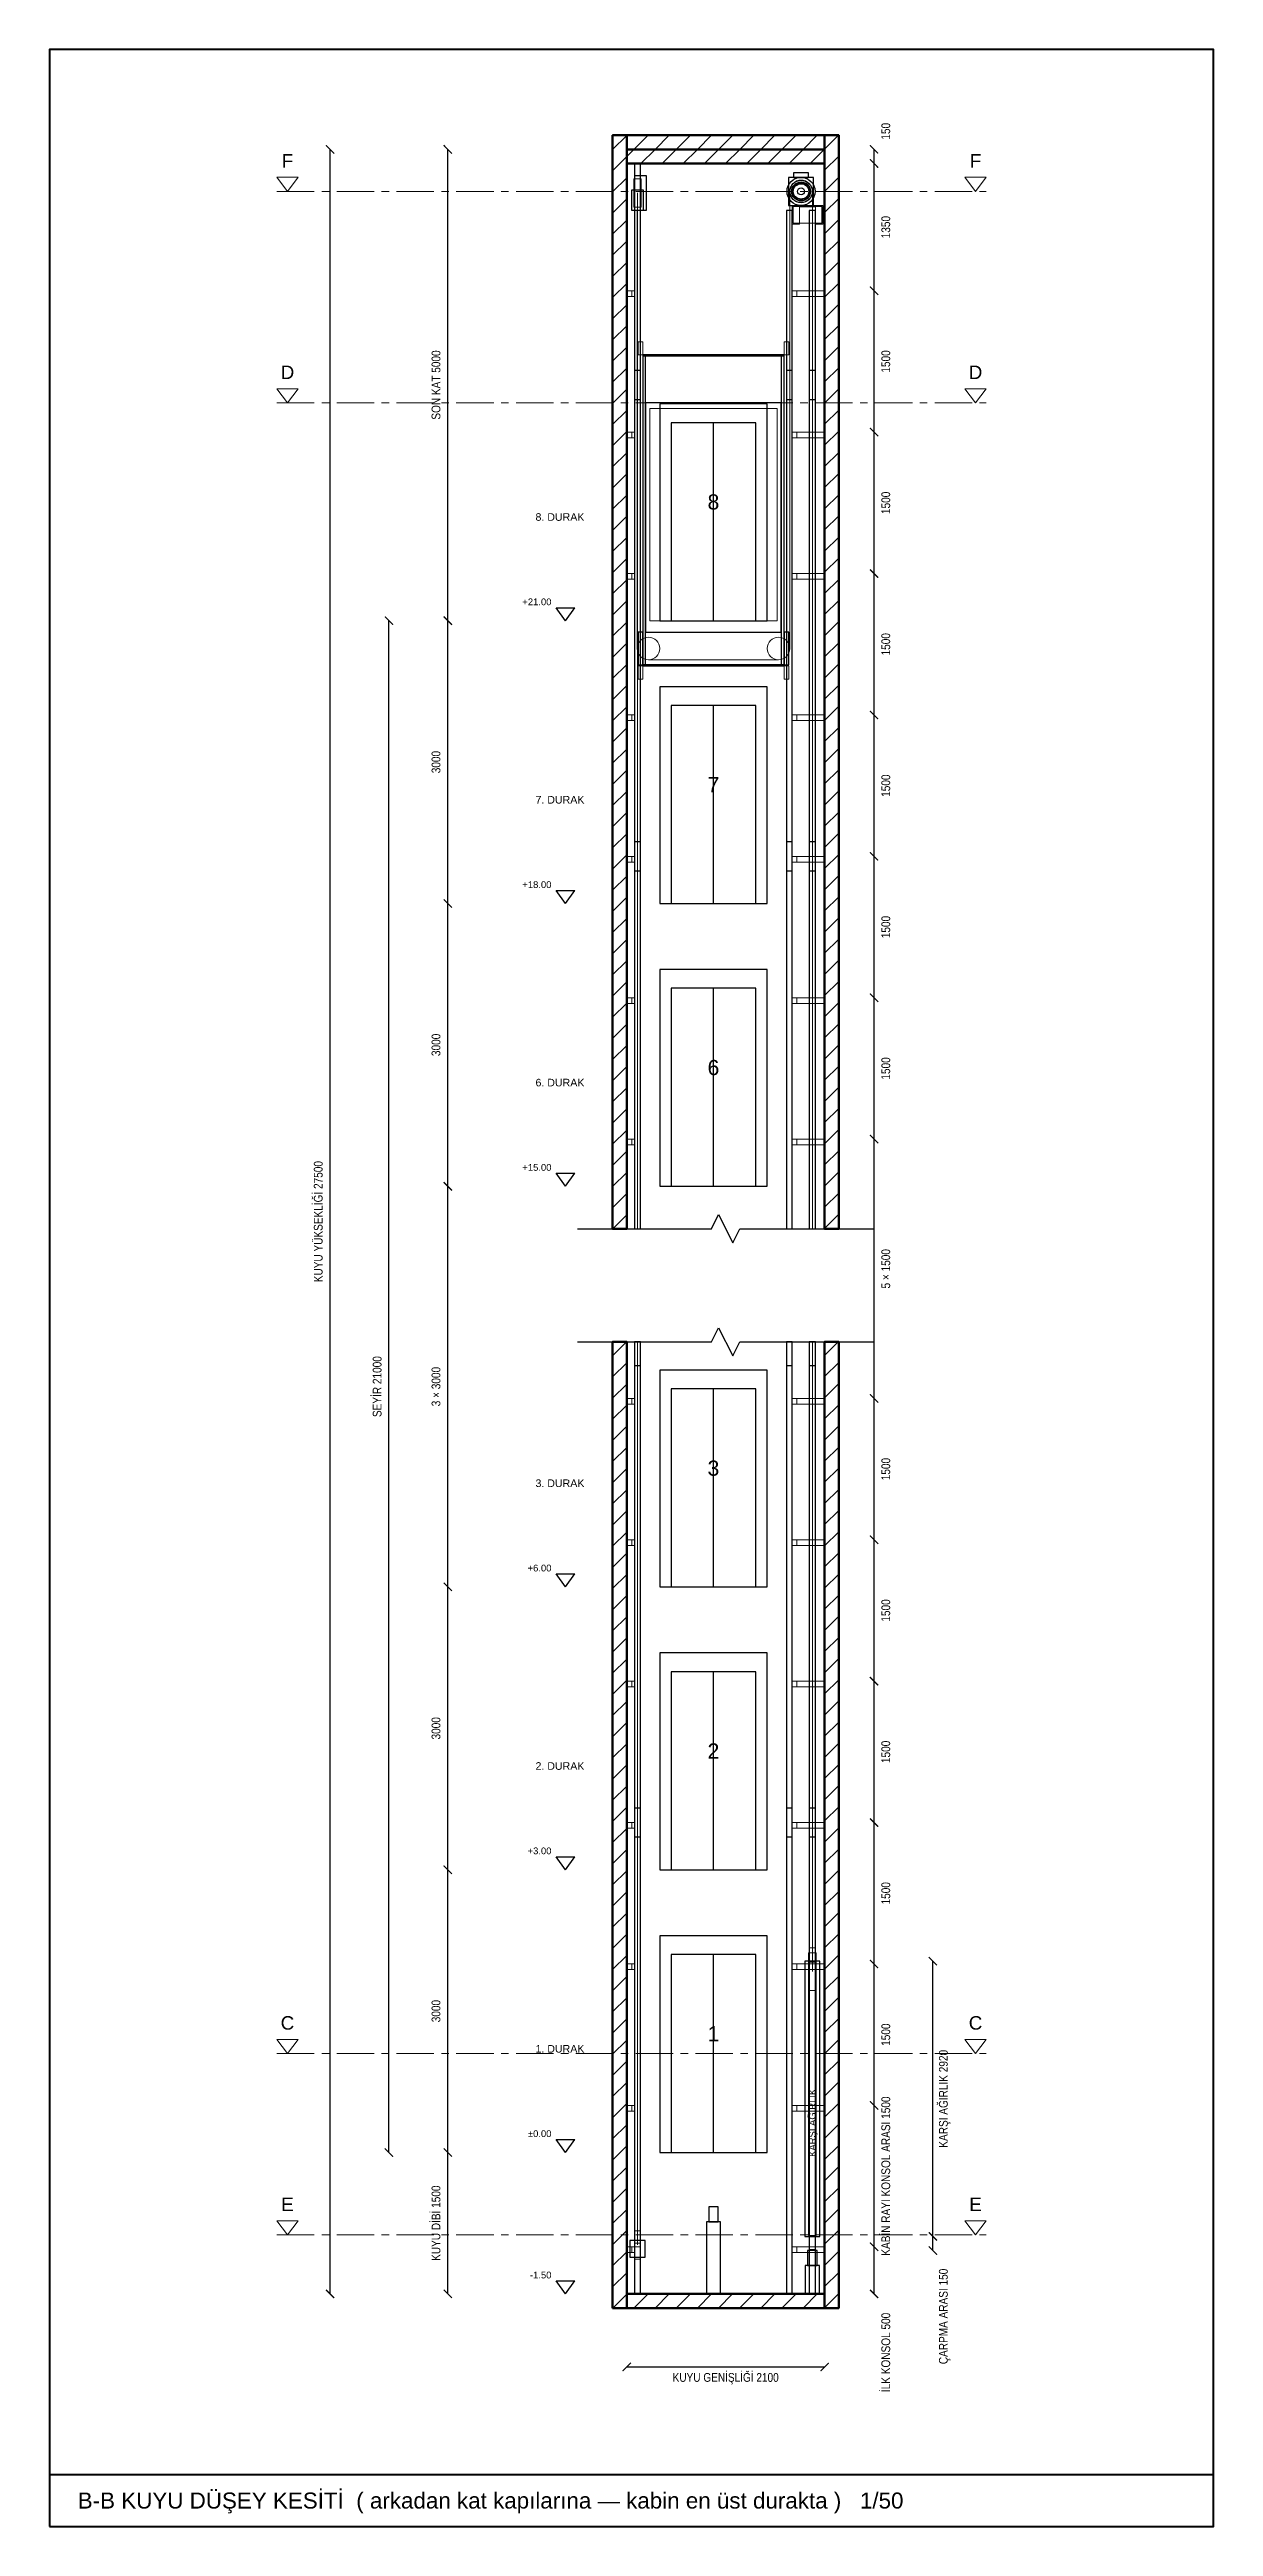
# Model space of a CAD drawing. Header units: millimetres. Extents: x -4216 to -974, y 1159 to 1759.
# Drawn here: x -3798 to -3550, y 1224 to 1749 of the extents above; entities that cross this region are included whole.
import ezdxf
from ezdxf.enums import TextEntityAlignment as Align

# ---------------------------------------------------------------- set-up
doc = ezdxf.new("R2010")
doc.units = ezdxf.units.MM
doc.linetypes.add('CENTER', pattern=[5.08, 3.175, -0.635, 0.635, -0.635])
doc.linetypes.add('DASHED', pattern=[1.524, 1.27, -0.254])
for name, color, linetype, lineweight in [('AGIRLIK', 30, 'Continuous', 30), ('BAGLANTI', 8, 'Continuous', 25), ('CERCEVE', 7, 'Continuous', 40), ('GIZLI', 8, 'DASHED', 13), ('HALAT', 6, 'Continuous', 18), ('KABIN', 7, 'Continuous', 30), ('KABIN-IC', 6, 'Continuous', 20), ('KAPI', 30, 'Continuous', 30), ('KASNAK', 90, 'Continuous', 20), ('KONSOL', 3, 'Continuous', 18), ('KUYU-DUVAR', 7, 'Continuous', 50), ('KUYU-IC', 7, 'Continuous', 25), ('MAKINE', 5, 'Continuous', 30), ('OLCU', 5, 'Continuous', 13), ('PATEN', 200, 'Continuous', 20), ('RAY', 3, 'Continuous', 25), ('SASE', 6, 'Continuous', 30), ('SEVIYE', 2, 'Continuous', 13), ('TAMPON', 200, 'Continuous', 25), ('TARAMA', 8, 'Continuous', 13), ('YAZI', 7, 'Continuous', 0)]:
    doc.layers.add(name, color=color, linetype=linetype, lineweight=lineweight)
doc.styles.add('ASANSOR', font='arial.ttf')
doc.styles.add('OpenSansCondensed-Light', font='OpenSansCondensed-Light.ttf')
doc.dimstyles.new('EZDXF', dxfattribs={"dimtxt": 0.25, "dimasz": 0.175, "dimexe": 0.375, "dimexo": 0.125, "dimgap": 0.1, "dimtad": 1, "dimlfac": 100, "dimzin": 12, "dimdsep": 46, "dimtxsty": 'OpenSansCondensed-Light', "dimblk": 'ARCHTICK', "dimcen": 2.5, "dimazin": 3, "dimtfac": 0.5, "dimtmove": 2, "dimatfit": 3})

# ---------------------------------------------------------------- blocks, each defined once
blk = doc.blocks.new('_ARCHTICK')
at = {"color": 0, "linetype": 'BYBLOCK', "const_width": 0.15}
blk.add_lwpolyline([(-0.5, -0.5), (0.5, 0.5)], dxfattribs=at)
blk = doc.blocks.new('CIZIM_KUYU_KESITI_ON', base_point=(-6128.75, -3967))
at = {"layer": 'TARAMA'}
h = blk.add_hatch(dxfattribs=at)
h.set_pattern_fill('ANSI31', scale=50)
h.paths.add_polyline_path([(-150, 9800), (0, 9800), (0, 21400), (-150, 21400)])
h = blk.add_hatch(dxfattribs=at)
h.set_pattern_fill('ANSI31', scale=50)
h.paths.add_polyline_path([(0, 21250), (2100, 21250), (2100, 21400), (0, 21400)])
h = blk.add_hatch(dxfattribs=at)
h.set_pattern_fill('ANSI31', scale=50)
h.paths.add_polyline_path([(2100, 9800), (2250, 9800), (2250, 21400), (2100, 21400)])
h = blk.add_hatch(dxfattribs=at)
h.set_pattern_fill('ANSI31', scale=50)
h.paths.add_polyline_path([(0, 21100), (2100, 21100), (2100, 21250), (0, 21250)])
h = blk.add_hatch(dxfattribs=at)
h.set_pattern_fill('ANSI31', scale=50)
h.paths.add_polyline_path([(-150, -1650), (0, -1650), (0, 8600), (-150, 8600)])
h = blk.add_hatch(dxfattribs=at)
h.set_pattern_fill('ANSI31', scale=50)
h.paths.add_polyline_path([(2100, -1650), (2250, -1650), (2250, 8600), (2100, 8600)])
h = blk.add_hatch(dxfattribs=at)
h.set_pattern_fill('ANSI31', scale=50)
h.paths.add_polyline_path([(0, -1650), (2100, -1650), (2100, -1500), (0, -1500)])
at = {"layer": 'AGIRLIK', "ltscale": 125}
for points in [[(1890, -890), (2050, -890), (2050, 2030), (1890, 2030)], [(1930, -880), (2010, -880), (2010, 2020), (1930, 2020)]]:
    blk.add_lwpolyline(points, close=True, dxfattribs=at)
at = {"layer": 'BAGLANTI', "ltscale": 125}
for points in [[(83, 20605), (210, 20605), (210, 20970), (83, 20970)], [(1718, 20655), (1982, 20655), (1982, 20953), (1718, 20953)]]:
    blk.add_lwpolyline(points, close=True, dxfattribs=at)
at = {"layer": 'CERCEVE', "ltscale": 125}
blk.add_line((-6128.75, -3417), (6228.75, -3417), dxfattribs=at)
blk.add_lwpolyline([(-6128.75, -3967), (6228.75, -3967), (6228.75, 22309), (-6128.75, 22309)], close=True, dxfattribs=at)
at = {"layer": 'GIZLI', "ltscale": 125}
blk.add_lwpolyline([(470, 16250), (1370, 16250), (1370, 18350), (470, 18350)], close=True, dxfattribs=at)
at = {"layer": 'HALAT', "ltscale": 125}
for p, q in [((114, 9800), (114, 20788)), ((114, 9800), (114, 20788)), ((1730, 15955), (1730, 20804)), ((1970, 9800), (1970, 20804)), ((110, 15955), (110, 20605)), ((1970, 9800), (1970, 20655)), ((230, 15835), (1610, 15835)), ((114, -980), (114, 8600)), ((114, -980), (114, 8600)), ((1970, 1920), (1970, 8600)), ((1970, 1920), (1970, 8600))]:
    blk.add_line(p, q, dxfattribs=at)
at = {"layer": 'KABIN', "ltscale": 125}
blk.add_lwpolyline([(200, 16130), (1640, 16130), (1640, 18560), (200, 18560)], close=True, dxfattribs=at)
at = {"layer": 'KABIN-IC', "ltscale": 125}
blk.add_lwpolyline([(245, 16250), (1595, 16250), (1595, 18500), (245, 18500)], close=True, dxfattribs=at)
at = {"layer": 'KAPI', "ltscale": 125}
for p, q in [((920, 16250), (920, 18350)), ((920, 13250), (920, 15350)), ((920, 10250), (920, 12350)), ((920, 6000), (920, 8100)), ((920, 3000), (920, 5100)), ((920, 0), (920, 2100))]:
    blk.add_line(p, q, dxfattribs=at)
for points in [[(350, 16250), (1490, 16250), (1490, 18550), (350, 18550)], [(470, 16250), (1370, 16250), (1370, 18350), (470, 18350)], [(350, 13250), (1490, 13250), (1490, 15550), (350, 15550)], [(470, 13250), (1370, 13250), (1370, 15350), (470, 15350)], [(350, 10250), (1490, 10250), (1490, 12550), (350, 12550)], [(470, 10250), (1370, 10250), (1370, 12350), (470, 12350)], [(350, 6000), (1490, 6000), (1490, 8300), (350, 8300)], [(470, 6000), (1370, 6000), (1370, 8100), (470, 8100)], [(350, 3000), (1490, 3000), (1490, 5300), (350, 5300)], [(470, 3000), (1370, 3000), (1370, 5100), (470, 5100)], [(350, 0), (1490, 0), (1490, 2300), (350, 2300)], [(470, 0), (1370, 0), (1370, 2100), (470, 2100)]]:
    blk.add_lwpolyline(points, close=True, dxfattribs=at)
at = {"layer": 'KASNAK', "ltscale": 125}
for points in [[(74, 20638), (154, 20638), (154, 20938), (74, 20938)], [(1930, 1720), (2010, 1720), (2010, 2120), (1930, 2120)], [(81.5, -1130), (146.5, -1130), (146.5, -830), (81.5, -830)]]:
    blk.add_lwpolyline(points, close=True, dxfattribs=at)
for centre in [(1850, 20804), (230, 15955), (1610, 15955)]:
    blk.add_circle(centre, 120, dxfattribs=at)
at = {"layer": 'KONSOL', "ltscale": 125}
for p, q in [((1832, 20643.5), (1765.5, 20643.5)), ((1765.5, 20466.5), (1765.5, 20643.5)), ((1832, 20643.5), (1765.5, 20643.5)), ((1765.5, 20466.5), (1765.5, 20643.5)), ((2005, 20643.5), (2071.5, 20643.5)), ((2005, 20643.5), (2071.5, 20643.5)), ((2071.5, 20466.5), (2071.5, 20643.5)), ((2071.5, 20466.5), (2071.5, 20643.5)), ((1765.5, 20466.5), (1832, 20466.5)), ((1765.5, 20466.5), (1832, 20466.5)), ((2071.5, 20466.5), (2005, 20466.5)), ((2071.5, 20466.5), (2005, 20466.5))]:
    blk.add_line(p, q, dxfattribs=at)
for points in [[(1757, 20455), (1832, 20455), (1832, 20655), (1757, 20655)], [(1832, 20640), (2005, 20640), (2005, 20655), (1832, 20655)], [(1832, 20466.5), (2005, 20466.5), (2005, 20643.5), (1832, 20643.5)], [(1832, 20466.5), (2005, 20466.5), (2005, 20643.5), (1832, 20643.5)], [(2005, 20455), (2080, 20455), (2080, 20655), (2005, 20655)], [(0, 19690), (55, 19690), (55, 19750), (0, 19750)], [(55, 19690), (83, 19690), (83, 19750), (55, 19750)], [(1757, 19690), (1807, 19690), (1807, 19750), (1757, 19750)], [(1807, 19690), (1940, 19690), (1940, 19750), (1807, 19750)], [(1807, 19690), (1940, 19690), (1940, 19750), (1807, 19750)], [(1940, 19690), (2100, 19690), (2100, 19750), (1940, 19750)], [(1940, 19690), (2100, 19690), (2100, 19750), (1940, 19750)], [(0, 18190), (55, 18190), (55, 18250), (0, 18250)], [(55, 18190), (83, 18190), (83, 18250), (55, 18250)], [(1757, 18190), (1807, 18190), (1807, 18250), (1757, 18250)], [(1807, 18190), (1940, 18190), (1940, 18250), (1807, 18250)], [(1807, 18190), (1940, 18190), (1940, 18250), (1807, 18250)], [(1940, 18190), (2100, 18190), (2100, 18250), (1940, 18250)], [(1940, 18190), (2100, 18190), (2100, 18250), (1940, 18250)], [(0, 16690), (55, 16690), (55, 16750), (0, 16750)], [(55, 16690), (83, 16690), (83, 16750), (55, 16750)], [(1757, 16690), (1807, 16690), (1807, 16750), (1757, 16750)], [(1807, 16690), (1940, 16690), (1940, 16750), (1807, 16750)], [(1807, 16690), (1940, 16690), (1940, 16750), (1807, 16750)], [(1940, 16690), (2100, 16690), (2100, 16750), (1940, 16750)], [(1940, 16690), (2100, 16690), (2100, 16750), (1940, 16750)], [(0, 15190), (55, 15190), (55, 15250), (0, 15250)], [(55, 15190), (83, 15190), (83, 15250), (55, 15250)], [(1757, 15190), (1807, 15190), (1807, 15250), (1757, 15250)], [(1807, 15190), (1940, 15190), (1940, 15250), (1807, 15250)], [(1807, 15190), (1940, 15190), (1940, 15250), (1807, 15250)], [(1940, 15190), (2100, 15190), (2100, 15250), (1940, 15250)], [(1940, 15190), (2100, 15190), (2100, 15250), (1940, 15250)], [(0, 13690), (55, 13690), (55, 13750), (0, 13750)], [(55, 13690), (83, 13690), (83, 13750), (55, 13750)], [(1757, 13690), (1807, 13690), (1807, 13750), (1757, 13750)], [(1807, 13690), (1940, 13690), (1940, 13750), (1807, 13750)], [(1807, 13690), (1940, 13690), (1940, 13750), (1807, 13750)], [(1940, 13690), (2100, 13690), (2100, 13750), (1940, 13750)], [(1940, 13690), (2100, 13690), (2100, 13750), (1940, 13750)], [(0, 12190), (55, 12190), (55, 12250), (0, 12250)], [(55, 12190), (83, 12190), (83, 12250), (55, 12250)], [(1757, 12190), (1807, 12190), (1807, 12250), (1757, 12250)], [(1807, 12190), (1940, 12190), (1940, 12250), (1807, 12250)], [(1807, 12190), (1940, 12190), (1940, 12250), (1807, 12250)], [(1940, 12190), (2100, 12190), (2100, 12250), (1940, 12250)], [(1940, 12190), (2100, 12190), (2100, 12250), (1940, 12250)], [(0, 10690), (55, 10690), (55, 10750), (0, 10750)], [(55, 10690), (83, 10690), (83, 10750), (55, 10750)], [(1757, 10690), (1807, 10690), (1807, 10750), (1757, 10750)], [(1807, 10690), (1940, 10690), (1940, 10750), (1807, 10750)], [(1807, 10690), (1940, 10690), (1940, 10750), (1807, 10750)], [(1940, 10690), (2100, 10690), (2100, 10750), (1940, 10750)], [(1940, 10690), (2100, 10690), (2100, 10750), (1940, 10750)], [(0, 7940), (55, 7940), (55, 8000), (0, 8000)], [(55, 7940), (83, 7940), (83, 8000), (55, 8000)], [(1757, 7940), (1807, 7940), (1807, 8000), (1757, 8000)], [(1807, 7940), (1940, 7940), (1940, 8000), (1807, 8000)], [(1807, 7940), (1940, 7940), (1940, 8000), (1807, 8000)], [(1940, 7940), (2100, 7940), (2100, 8000), (1940, 8000)], [(1940, 7940), (2100, 7940), (2100, 8000), (1940, 8000)], [(0, 6440), (55, 6440), (55, 6500), (0, 6500)], [(55, 6440), (83, 6440), (83, 6500), (55, 6500)], [(1757, 6440), (1807, 6440), (1807, 6500), (1757, 6500)], [(1807, 6440), (1940, 6440), (1940, 6500), (1807, 6500)], [(1807, 6440), (1940, 6440), (1940, 6500), (1807, 6500)], [(1940, 6440), (2100, 6440), (2100, 6500), (1940, 6500)], [(1940, 6440), (2100, 6440), (2100, 6500), (1940, 6500)], [(0, 4940), (55, 4940), (55, 5000), (0, 5000)], [(55, 4940), (83, 4940), (83, 5000), (55, 5000)], [(1757, 4940), (1807, 4940), (1807, 5000), (1757, 5000)], [(1807, 4940), (1940, 4940), (1940, 5000), (1807, 5000)], [(1807, 4940), (1940, 4940), (1940, 5000), (1807, 5000)], [(1940, 4940), (2100, 4940), (2100, 5000), (1940, 5000)], [(1940, 4940), (2100, 4940), (2100, 5000), (1940, 5000)], [(0, 3440), (55, 3440), (55, 3500), (0, 3500)], [(55, 3440), (83, 3440), (83, 3500), (55, 3500)], [(1757, 3440), (1807, 3440), (1807, 3500), (1757, 3500)], [(1807, 3440), (1940, 3440), (1940, 3500), (1807, 3500)], [(1807, 3440), (1940, 3440), (1940, 3500), (1807, 3500)], [(1940, 3440), (2100, 3440), (2100, 3500), (1940, 3500)], [(1940, 3440), (2100, 3440), (2100, 3500), (1940, 3500)], [(0, 1940), (55, 1940), (55, 2000), (0, 2000)], [(55, 1940), (83, 1940), (83, 2000), (55, 2000)], [(1757, 1940), (1807, 1940), (1807, 2000), (1757, 2000)], [(1807, 1940), (1940, 1940), (1940, 2000), (1807, 2000)], [(1807, 1940), (1940, 1940), (1940, 2000), (1807, 2000)], [(1940, 1940), (2100, 1940), (2100, 2000), (1940, 2000)], [(1940, 1940), (2100, 1940), (2100, 2000), (1940, 2000)], [(0, 440), (55, 440), (55, 500), (0, 500)], [(55, 440), (83, 440), (83, 500), (55, 500)], [(1757, 440), (1807, 440), (1807, 500), (1757, 500)], [(1807, 440), (1940, 440), (1940, 500), (1807, 500)], [(1807, 440), (1940, 440), (1940, 500), (1807, 500)], [(1940, 440), (2100, 440), (2100, 500), (1940, 500)], [(1940, 440), (2100, 440), (2100, 500), (1940, 500)], [(0, -1060), (55, -1060), (55, -1000), (0, -1000)], [(55, -1060), (83, -1060), (83, -1000), (55, -1000)], [(81.5, -1000), (146.5, -1000), (146.5, -960), (81.5, -960)], [(1757, -1060), (1807, -1060), (1807, -1000), (1757, -1000)], [(1807, -1060), (1940, -1060), (1940, -1000), (1807, -1000)], [(1807, -1060), (1940, -1060), (1940, -1000), (1807, -1000)], [(1940, -1060), (2100, -1060), (2100, -1000), (1940, -1000)], [(1940, -1060), (2100, -1060), (2100, -1000), (1940, -1000)]]:
    blk.add_lwpolyline(points, close=True, dxfattribs=at)
at = {"layer": 'KUYU-DUVAR', "ltscale": 125}
for points in [[(-150, 9800), (0, 9800), (0, 21400), (-150, 21400)], [(0, 21250), (2100, 21250), (2100, 21400), (0, 21400)], [(2100, 9800), (2250, 9800), (2250, 21400), (2100, 21400)], [(0, 21100), (2100, 21100), (2100, 21250), (0, 21250)], [(-150, -1650), (0, -1650), (0, 8600), (-150, 8600)], [(2100, -1650), (2250, -1650), (2250, 8600), (2100, 8600)], [(0, -1650), (2100, -1650), (2100, -1500), (0, -1500)]]:
    blk.add_lwpolyline(points, close=True, dxfattribs=at)
at = {"layer": 'KUYU-IC', "ltscale": 125}
for p, q in [((-750, 16387.5), (-550, 16387.5)), ((-650, 16250), (-750, 16387.5)), ((-650, 16250), (-550, 16387.5)), ((-750, 13387.5), (-550, 13387.5)), ((-650, 13250), (-750, 13387.5)), ((-650, 13250), (-550, 13387.5)), ((-750, 10387.5), (-550, 10387.5)), ((-650, 10250), (-750, 10387.5)), ((-650, 10250), (-550, 10387.5)), ((-525, 9800), (900, 9800)), ((900, 9800), (975, 9950)), ((975, 9950), (1125, 9650)), ((1125, 9650), (1200, 9800)), ((1200, 9800), (2625, 9800)), ((900, 8600), (975, 8750)), ((975, 8750), (1125, 8450)), ((-525, 8600), (900, 8600)), ((1125, 8450), (1200, 8600)), ((1200, 8600), (2625, 8600)), ((-750, 6137.5), (-550, 6137.5)), ((-650, 6000), (-750, 6137.5)), ((-650, 6000), (-550, 6137.5)), ((-750, 3137.5), (-550, 3137.5)), ((-650, 3000), (-750, 3137.5)), ((-650, 3000), (-550, 3137.5)), ((-750, 137.5), (-550, 137.5)), ((-650, 0), (-750, 137.5)), ((-650, 0), (-550, 137.5)), ((-750, -1362.5), (-550, -1362.5)), ((-650, -1500), (-750, -1362.5)), ((-650, -1500), (-550, -1362.5))]:
    blk.add_line(p, q, dxfattribs=at)
at = {"layer": 'MAKINE', "ltscale": 125}
for points in [[(49, 20605), (179, 20605), (179, 20817), (49, 20817)], [(1770, 20953), (1930, 20953), (1930, 21000), (1770, 21000)], [(34, -1110), (194, -1110), (194, -935), (34, -935)]]:
    blk.add_lwpolyline(points, close=True, dxfattribs=at)
for radius in [149, 119.2, 119.2, 100.575, 89.4, 81.95, 37.25]:
    blk.add_circle((1850, 20804), radius, dxfattribs=at)
at = {"layer": 'PATEN', "ltscale": 125}
for points in [[(120, 19070), (170, 19070), (170, 19210), (120, 19210)], [(1670, 19070), (1720, 19070), (1720, 19210), (1670, 19210)], [(120, 15630), (170, 15630), (170, 15770), (120, 15770)], [(1670, 15630), (1720, 15630), (1720, 15770), (1670, 15770)], [(1935, 2030), (2005, 2030), (2005, 2170), (1935, 2170)], [(1935, 2030), (2005, 2030), (2005, 2170), (1935, 2170)], [(1935, -1030), (2005, -1030), (2005, -890), (1935, -890)], [(1935, -1030), (2005, -1030), (2005, -890), (1935, -890)]]:
    blk.add_lwpolyline(points, close=True, dxfattribs=at)
at = {"layer": 'RAY', "ltscale": 125}
for points in [[(83, 9800), (145, 9800), (145, 21100), (83, 21100)], [(1695, 9800), (1757, 9800), (1757, 20600), (1695, 20600)], [(1935, 9800), (2005, 9800), (2005, 20600), (1935, 20600)], [(1935, 9800), (2005, 9800), (2005, 20600), (1935, 20600)], [(83, 18597.5), (145, 18597.5), (145, 18902.5), (83, 18902.5)], [(1695, 18597.5), (1757, 18597.5), (1757, 18902.5), (1695, 18902.5)], [(1935, 18597.5), (2005, 18597.5), (2005, 18902.5), (1935, 18902.5)], [(1935, 18597.5), (2005, 18597.5), (2005, 18902.5), (1935, 18902.5)], [(83, 13597.5), (145, 13597.5), (145, 13902.5), (83, 13902.5)], [(1695, 13597.5), (1757, 13597.5), (1757, 13902.5), (1695, 13902.5)], [(1935, 13597.5), (2005, 13597.5), (2005, 13902.5), (1935, 13902.5)], [(1935, 13597.5), (2005, 13597.5), (2005, 13902.5), (1935, 13902.5)], [(83, -1500), (145, -1500), (145, 8600), (83, 8600)], [(83, 8347.5), (145, 8347.5), (145, 8600), (83, 8600)], [(1695, -1500), (1757, -1500), (1757, 8600), (1695, 8600)], [(1695, 8347.5), (1757, 8347.5), (1757, 8600), (1695, 8600)], [(1935, -1500), (2005, -1500), (2005, 8600), (1935, 8600)], [(1935, 8347.5), (2005, 8347.5), (2005, 8600), (1935, 8600)], [(1935, -1500), (2005, -1500), (2005, 8600), (1935, 8600)], [(1935, 8347.5), (2005, 8347.5), (2005, 8600), (1935, 8600)], [(83, 3347.5), (145, 3347.5), (145, 3652.5), (83, 3652.5)], [(1695, 3347.5), (1757, 3347.5), (1757, 3652.5), (1695, 3652.5)], [(1935, 3347.5), (2005, 3347.5), (2005, 3652.5), (1935, 3652.5)], [(1935, 3347.5), (2005, 3347.5), (2005, 3652.5), (1935, 3652.5)]]:
    blk.add_lwpolyline(points, close=True, dxfattribs=at)
at = {"layer": 'SASE', "ltscale": 125}
for points in [[(170, 15770), (200, 15770), (200, 19070), (170, 19070)], [(170, 19060), (1670, 19060), (1670, 19070), (170, 19070)], [(1640, 15770), (1670, 15770), (1670, 19070), (1640, 19070)], [(120, 15780), (170, 15780), (170, 16130), (120, 16130)], [(1670, 15780), (1720, 15780), (1720, 16130), (1670, 16130)], [(170, 15770), (1670, 15770), (1670, 15780), (170, 15780)]]:
    blk.add_lwpolyline(points, close=True, dxfattribs=at)
at = {"layer": 'SEVIYE', "ltscale": 125}
for p, q in [((-3715, 20954), (-3490, 20954)), ((-3715, 20954), (-3602.5, 20804)), ((-3602.5, 20804), (-3490, 20954)), ((3590, 20954), (3815, 20954)), ((3590, 20954), (3702.5, 20804)), ((3702.5, 20804), (3815, 20954)), ((-3715, 18710), (-3490, 18710)), ((-3715, 18710), (-3602.5, 18560)), ((-3602.5, 18560), (-3490, 18710)), ((3590, 18710), (3815, 18710)), ((3590, 18710), (3702.5, 18560)), ((3702.5, 18560), (3815, 18710)), ((-3715, 1200), (-3490, 1200)), ((-3715, 1200), (-3602.5, 1050)), ((-3602.5, 1050), (-3490, 1200)), ((3590, 1200), (3815, 1200)), ((3590, 1200), (3702.5, 1050)), ((3702.5, 1050), (3815, 1200)), ((-3715, -725), (-3490, -725)), ((-3715, -725), (-3602.5, -875)), ((-3602.5, -875), (-3490, -725)), ((3590, -725), (3815, -725)), ((3590, -725), (3702.5, -875)), ((3702.5, -875), (3815, -725))]:
    blk.add_line(p, q, dxfattribs=at)
at = {"layer": 'SEVIYE', "linetype": 'CENTER', "ltscale": 125}
for p, q in [((-3715, 20804), (3815, 20804)), ((-3715, 18560), (3815, 18560)), ((-3715, 1050), (3815, 1050)), ((-3715, -875), (3815, -875))]:
    blk.add_line(p, q, dxfattribs=at)
at = {"layer": 'TAMPON', "ltscale": 125}
for points in [[(845, -1500), (995, -1500), (995, -736), (845, -736)], [(870, -736), (970, -736), (970, -576), (870, -576)], [(1920, -1200), (2020, -1200), (2020, -1040), (1920, -1040)], [(1895, -1500), (2045, -1500), (2045, -1200), (1895, -1200)]]:
    blk.add_lwpolyline(points, close=True, dxfattribs=at)
at = {"layer": 'TARAMA', "ltscale": 125}
for points in [[(-150, 9800), (0, 9800), (0, 21400), (-150, 21400)], [(0, 21250), (2100, 21250), (2100, 21400), (0, 21400)], [(2100, 9800), (2250, 9800), (2250, 21400), (2100, 21400)], [(0, 21100), (2100, 21100), (2100, 21250), (0, 21250)], [(-150, -1650), (0, -1650), (0, 8600), (-150, 8600)], [(2100, -1650), (2250, -1650), (2250, 8600), (2100, 8600)], [(0, -1650), (2100, -1650), (2100, -1500), (0, -1500)]]:
    blk.add_lwpolyline(points, close=True, dxfattribs=at)
at = {"layer": 'CERCEVE', "style": 'ASANSOR'}
blk.add_text('B-B KUYU DÜŞEY KESİTİ  ( arkadan kat kapılarına — kabin en üst durakta )   1/50', height=170.05, dxfattribs=at).set_placement((-5828.75, -3692), align=Align.MIDDLE_LEFT)
at = {"layer": 'YAZI', "style": 'ASANSOR'}
for s, height, p in [('F', 143.2, (-3602.5, 21129)), ('F', 143.2, (3702.5, 21129)), ('D', 143.2, (-3602.5, 18885)), ('D', 143.2, (3702.5, 18885)), ('8', 161.1, (920, 17510)), ('7', 161.1, (920, 14510)), ('6', 161.1, (920, 11510)), ('3', 161.1, (920, 7260)), ('2', 161.1, (920, 4260)), ('C', 143.2, (-3602.5, 1375)), ('1', 161.1, (920, 1260)), ('C', 143.2, (3702.5, 1375)), ('E', 143.2, (-3602.5, -550)), ('E', 143.2, (3702.5, -550))]:
    blk.add_text(s, height=height, dxfattribs=at).set_placement(p, align=Align.MIDDLE_CENTER)
for s, height, p in [('8. DURAK', 80.55, (-450, 17350)), ('+21.00', 71.6, (-800, 16450)), ('7. DURAK', 80.55, (-450, 14350)), ('+18.00', 71.6, (-800, 13450)), ('6. DURAK', 80.55, (-450, 11350)), ('+15.00', 71.6, (-800, 10450)), ('3. DURAK', 80.55, (-450, 7100)), ('+6.00', 71.6, (-800, 6200)), ('2. DURAK', 80.55, (-450, 4100)), ('+3.00', 71.6, (-800, 3200)), ('1. DURAK', 80.55, (-450, 1100)), ('±0.00', 71.6, (-800, 200)), ('-1.50', 71.6, (-800, -1300))]:
    blk.add_text(s, height=height, dxfattribs=at).set_placement(p, align=Align.MIDDLE_RIGHT)
blk.add_text('KARŞI AĞIRLIK', height=71.6, rotation=90, dxfattribs=at).set_placement((1970, 315), align=Align.MIDDLE_CENTER)
at = {"layer": 'OLCU'}
for base, p1, p2, location, text in [((2625, 21100), (0, 21100), (0, 21250), (2750, 21442), '150'), ((-3150, -1500), (0, -1500), (0, 21250), (-3275, 9875), 'KUYU YÜKSEKLİĞİ 27500'), ((-1900, 16250), (0, 16250), (0, 21250), (-2025, 18750), 'SON KAT 5000'), ((2625, 19750), (0, 19750), (0, 21100), (2750, 20425), '1350'), ((2625, 18250), (0, 18250), (0, 19750), (2750, 19000), '1500'), ((2625, 16750), (0, 16750), (0, 18250), (2750, 17500), '1500'), ((2625, 15250), (0, 15250), (0, 16750), (2750, 16000), '1500'), ((-2525, 0), (0, 0), (0, 16250), (-2650, 8125), 'SEYİR 21000'), ((-1900, 13250), (0, 13250), (0, 16250), (-2025, 14750), '3000'), ((2625, 13750), (0, 13750), (0, 15250), (2750, 14500), '1500'), ((2625, 12250), (0, 12250), (0, 13750), (2750, 13000), '1500'), ((-1900, 10250), (0, 10250), (0, 13250), (-2025, 11750), '3000'), ((2625, 10750), (0, 10750), (0, 12250), (2750, 11500), '1500'), ((2625, 8000), (0, 8000), (0, 10750), (2750, 9375), '5 × 1500'), ((-1900, 6000), (0, 6000), (0, 10250), (-2025, 8125), '3 × 3000'), ((2625, 6500), (0, 6500), (0, 8000), (2750, 7250), '1500'), ((2625, 5000), (0, 5000), (0, 6500), (2750, 5750), '1500'), ((-1900, 3000), (0, 3000), (0, 6000), (-2025, 4500), '3000'), ((2625, 3500), (0, 3500), (0, 5000), (2750, 4250), '1500'), ((2625, 2000), (0, 2000), (0, 3500), (2750, 2750), '1500'), ((-1900, 0), (0, 0), (0, 3000), (-2025, 1500), '3000'), ((3250, -890), (0, -890), (0, 2030), (3375, 570), 'KARŞI AĞIRLIK 2920'), ((2625, 500), (0, 500), (0, 2000), (2750, 1250), '1500'), ((2625, -1000), (0, -1000), (0, 500), (2750, -250), 'KABİN RAYI KONSOL ARASI 1500'), ((-1900, -1500), (0, -1500), (0, 0), (-2025, -750), 'KUYU DİBİ 1500'), ((3250, -1040), (0, -1040), (0, -890), (3375, -1739), 'ÇARPMA ARASI 150'), ((2625, -1500), (0, -1500), (0, -1000), (2750, -2121), 'İLK KONSOL 500')]:
    blk.add_linear_dim(base=base, p1=p1, p2=p2, angle=90, location=location, text=text, text_rotation=90, dimstyle='EZDXF', override={"dimtxt": 93.08, "dimasz": 87.5, "dimexe": 75, "dimexo": 62.5, "dimgap": 37.5, "dimse1": 1, "dimse2": 1, "dimclrt": 5, "dimtmove": 2}, dxfattribs=at).render()
blk.add_linear_dim(base=(0, -2275), p1=(0, -1500), p2=(2100, -1500), location=(1050, -2400), text='KUYU GENİŞLİĞİ 2100', dimstyle='EZDXF', override={"dimtxt": 93.08, "dimasz": 87.5, "dimexe": 75, "dimexo": 62.5, "dimgap": 37.5, "dimse1": 1, "dimse2": 1, "dimclrt": 5, "dimtmove": 2}, dxfattribs=at).render()

msp = doc.modelspace()

# ---------------------------------------------------------------- block references
at = {"xscale": 0.02, "yscale": 0.02}
msp.add_blockref('CIZIM_KUYU_KESITI_ON', (-3797.5, 1223.88), dxfattribs=at)

doc.saveas('drawing.dxf')
